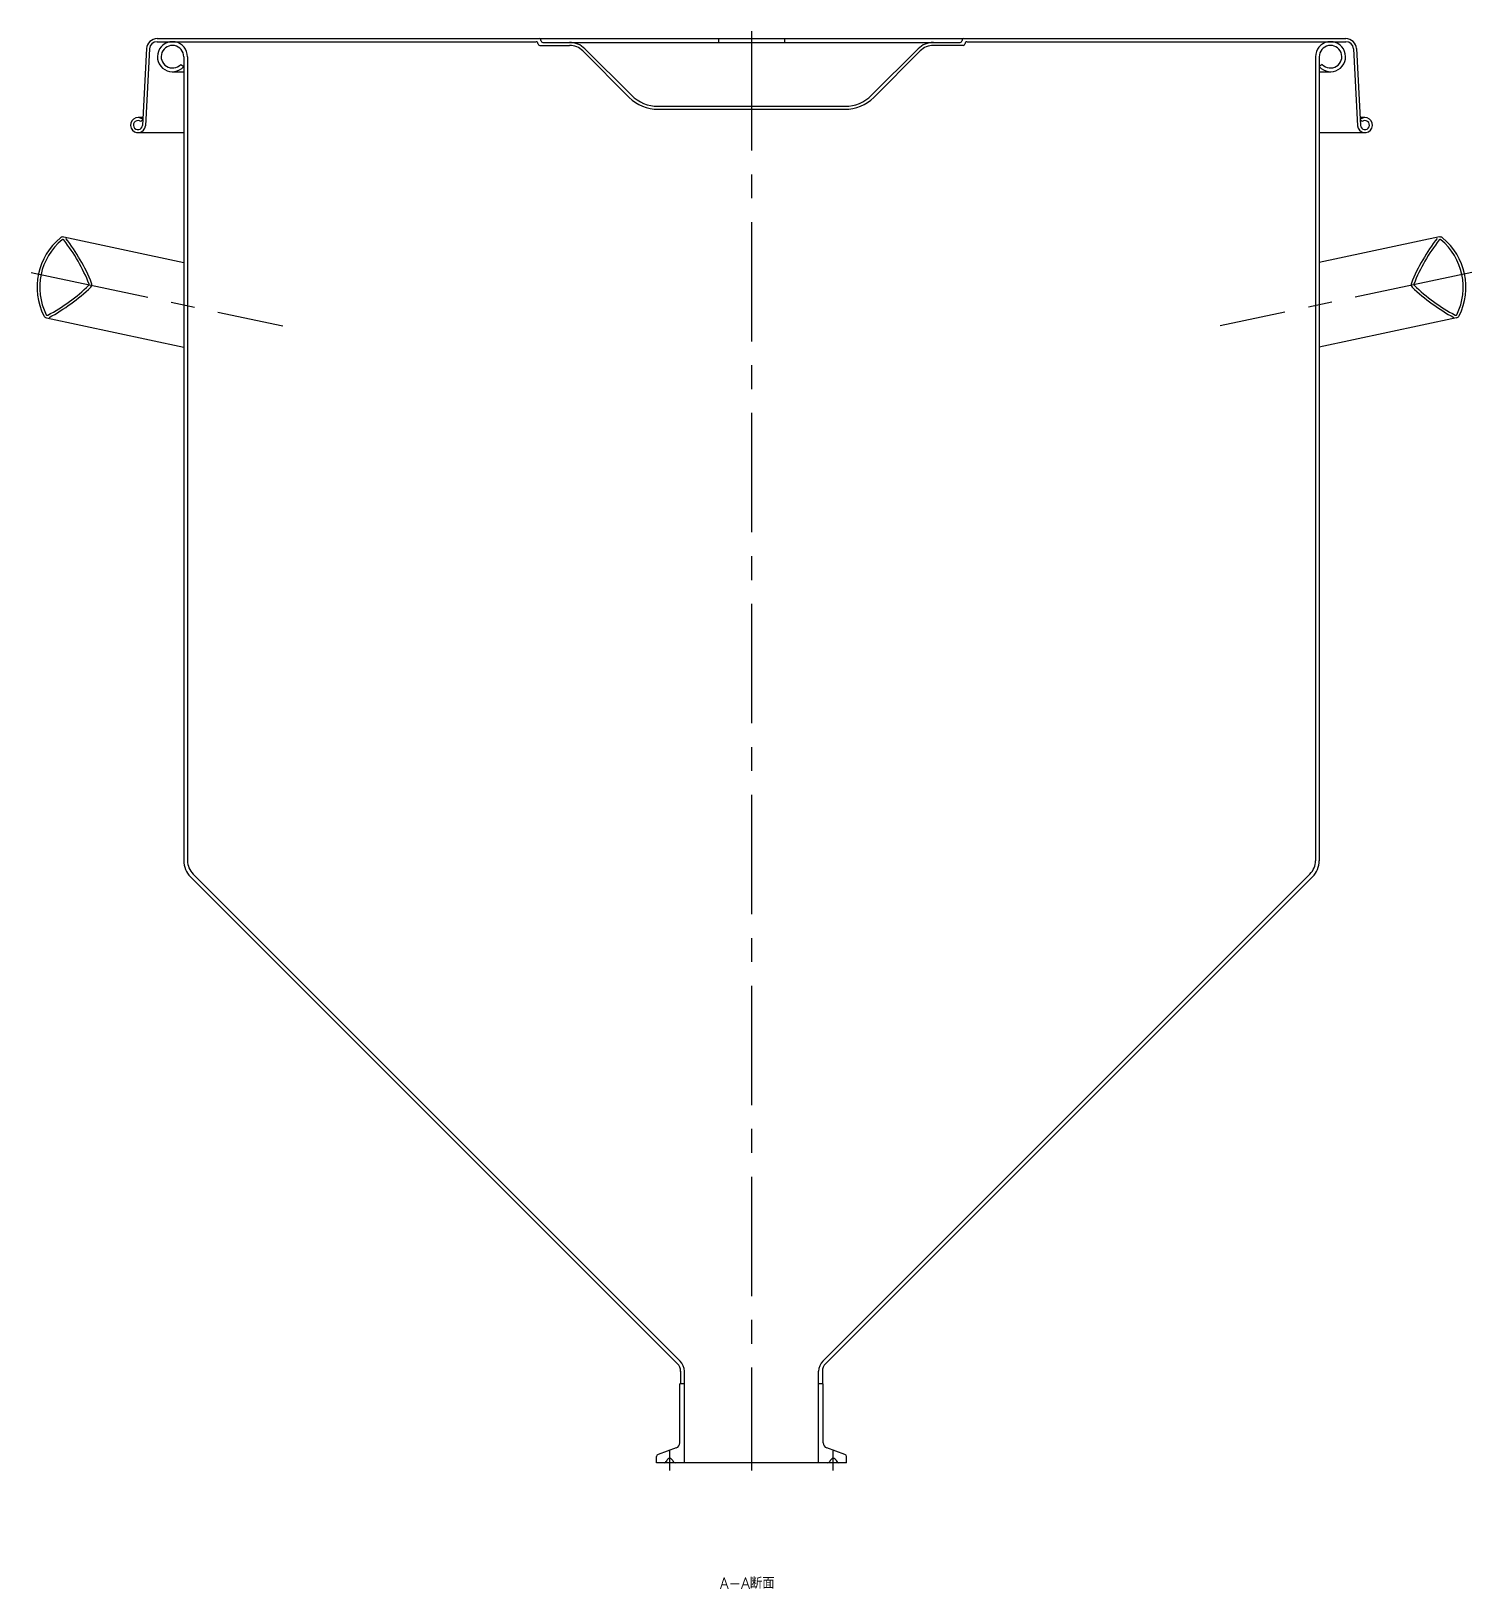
# Model space of a CAD drawing. Extents: x -194 to 726, y -706 to 167.
# Drawn here: x 343.1 to 726.3, y -705.7 to -291.2 of the extents above; entities that cross this region are included whole.
import ezdxf

# ---------------------------------------------------------------- set-up
doc = ezdxf.new("R2010")
doc.units = 0
doc.linetypes.add('CENTER', pattern=[50.8, 31.75, -6.35, 6.35, -6.35])
doc.layers.get('0').update_dxf_attribs({"linetype": 'CONTINUOUS'})
doc.layers.add('CENTER', color=1, linetype='CONTINUOUS')
doc.styles.get("Standard").update_dxf_attribs({"font": 'txt.shx', "height": 3, "bigfont": 'bigfont.shx'})

msp = doc.modelspace()

# ---------------------------------------------------------------- texts
at = {"color": 137, "linetype": 'CONTINUOUS'}
msp.add_text('A-A断面', height=3, dxfattribs=at).set_placement((526.3, -705.65))

# ---------------------------------------------------------------- linework, layer by layer
at = {"color": 7, "linetype": 'CONTINUOUS'}
for p, q in [((376.62, -293.23), (692.82, -293.23)), ((376.62, -294.03), (477.42, -294.03)), ((479.22, -294.23), (590.22, -294.23)), ((525.97, -293.23), (525.97, -294.23)), ((543.47, -293.23), (543.47, -294.23)), ((592.02, -294.03), (692.82, -294.03)), ((373.82, -295.89), (372.75, -316.34)), ((374.62, -295.93), (373.55, -316.4)), ((383.72, -298.03), (383.72, -511.96)), ((384.72, -298.03), (384.72, -511.96)), ((478.42, -295.03), (486.31, -295.03)), ((489.85, -296.5), (502.22, -308.87)), ((490.42, -295.93), (502.79, -308.3)), ((579.02, -295.93), (566.65, -308.3)), ((579.58, -296.5), (567.21, -308.87)), ((591.02, -295.03), (583.12, -295.03)), ((684.72, -298.03), (684.72, -511.96)), ((685.72, -298.03), (685.72, -511.96)), ((694.82, -295.93), (695.89, -316.4)), ((695.62, -295.89), (696.69, -316.34)), ((380.72, -302.03), (383.72, -302.03)), ((382.91, -300.08), (383.72, -300.68)), ((686.52, -300.08), (685.72, -300.68)), ((685.72, -302.03), (688.72, -302.03)), ((372.86, -314.23), (371.55, -314.23)), ((372.32, -315.31), (372.83, -314.7)), ((509.86, -311.23), (559.58, -311.23)), ((509.86, -312.03), (559.58, -312.03)), ((697.88, -314.23), (696.58, -314.23)), ((697.11, -315.31), (696.6, -314.7)), ((371.55, -318.23), (383.72, -318.23)), ((685.72, -318.23), (697.88, -318.23)), ((351.78, -346), (383.72, -352.79)), ((717.66, -346), (685.72, -352.79)), ((347.2, -367.52), (383.72, -375.28)), ((722.23, -367.52), (685.72, -375.28)), ((385.47, -516.2), (515.05, -645.78)), ((515.75, -645.07), (386.18, -515.5)), ((553.68, -645.07), (683.25, -515.5)), ((554.39, -645.78), (683.96, -516.2)), ((515.87, -647.76), (515.87, -651.18)), ((516.87, -672.18), (516.87, -647.76)), ((552.57, -672.18), (552.57, -647.76)), ((553.57, -647.76), (553.57, -651.18)), ((515.67, -666.8), (515.67, -651.18)), ((516.87, -651.18), (515.67, -651.18)), ((553.77, -651.18), (552.57, -651.18)), ((553.77, -666.8), (553.77, -651.18)), ((509.47, -672.18), (509.47, -670.5)), ((514.7, -668.18), (509.85, -669.95)), ((559.58, -669.95), (554.73, -668.18)), ((559.97, -672.18), (559.97, -670.5)), ((559.97, -672.18), (509.47, -672.18)), ((512.16, -671.54), (512.04, -671.82)), ((513.78, -671.54), (513.9, -671.82)), ((555.66, -671.52), (555.54, -671.82)), ((557.27, -671.52), (557.4, -671.82))]:
    msp.add_line(p, q, dxfattribs=at)
for centre, radius, start, end in [((376.62, -296.03), 2.8, 90, 177), ((376.62, -296.03), 2, 90, 177), ((380.72, -298.03), 4, 0, 318.5904), ((477.42, -294.53), 0.5, 0, 90), ((478.22, -293.73), 0.5, 0, 90), ((479.22, -293.73), 0.5, 180, 270), ((486.31, -300.03), 5.8, 45, 90), ((583.12, -300.03), 5.8, 90, 135), ((590.22, -293.73), 0.5, 270, 0), ((591.22, -293.73), 0.5, 90, 180), ((592.02, -294.53), 0.5, 90, 180), ((688.72, -298.03), 4, 221.4096, 180), ((692.82, -296.03), 2.8, 3, 90), ((692.82, -296.03), 2, 3, 90), ((380.72, -298.03), 3, 0, 317.0722), ((478.42, -294.53), 0.5, 180, 270), ((486.31, -300.03), 5, 45, 90), ((583.12, -300.03), 5, 90, 135), ((591.02, -294.53), 0.5, 270, 0), ((688.72, -298.03), 3, 222.9278, 180), ((509.86, -301.23), 10.8, 225, 270), ((509.86, -301.23), 10, 225, 270), ((559.58, -301.23), 10, 270, 315), ((559.58, -301.23), 10.8, 270, 315), ((371.55, -316.23), 2, 50.1651, 355.2077), ((697.88, -316.23), 2, 184.7923, 129.8349), ((371.55, -316.23), 1.2, 50.1885, 355.2198), ((697.88, -316.23), 1.2, 184.7802, 129.8115), ((361.75, -359.36), 17.04, 129.4199, 206.5801), ((361.75, -359.36), 16.34, 129.4199, 206.5801), ((351.57, -346.98), 1, 78, 129.4199), ((351.57, -346.98), 0.3, 37.8778, 129.4199), ((312.89, -377.06), 49.3, 22.0966, 37.8778), ((312.89, -377.06), 50, 22.0966, 37.8778), ((756.54, -377.06), 50, 142.1222, 157.9034), ((756.54, -377.06), 49.3, 142.1222, 157.9034), ((717.86, -346.98), 0.3, 50.5801, 142.1222), ((717.86, -346.98), 1, 50.5801, 102), ((707.68, -359.36), 16.34, 333.4199, 50.5801), ((707.68, -359.36), 17.04, 333.4199, 50.5801), ((324.32, -323.32), 49.3, 298.1222, 313.9034), ((324.32, -323.32), 50, 298.1222, 313.9034), ((358.29, -358.63), 0.3, 313.9034, 22.0966), ((358.29, -358.63), 1, 313.9034, 22.0966), ((711.14, -358.63), 1, 157.9034, 226.0966), ((745.12, -323.32), 50, 226.0966, 241.8778), ((711.14, -358.63), 0.3, 157.9034, 226.0966), ((745.12, -323.32), 49.3, 226.0966, 241.8778), ((347.41, -366.54), 1, 206.5801, 258), ((347.41, -366.54), 0.3, 206.5801, 298.1222), ((722.02, -366.54), 0.3, 241.8778, 333.4199), ((722.02, -366.54), 1, 282, 333.4199), ((389.72, -511.96), 6, 180, 225), ((389.72, -511.96), 5, 180, 225), ((679.72, -511.96), 5, 315, 0), ((679.72, -511.96), 6, 315, 0), ((512.87, -647.84), 3, 0, 45), ((513.07, -647.76), 3.8, 360, 45), ((556.37, -647.76), 3.8, 135, 180), ((556.37, -647.76), 2.8, 135, 180), ((514.2, -666.8), 1.47, 290, 0), ((555.24, -666.8), 1.47, 180, 250), ((510.06, -670.5), 0.588, 110, 180), ((512.97, -671.89), 0.882, 23, 157), ((556.47, -671.89), 0.882, 21.637, 158.363), ((559.38, -670.5), 0.588, 0, 70), ((511.49, -671.59), 0.588, 270, 337), ((514.44, -671.59), 0.588, 203, 270), ((554.99, -671.59), 0.588, 270, 337), ((557.94, -671.59), 0.588, 203, 270)]:
    msp.add_arc(centre, radius, start, end, dxfattribs=at)
at = {"layer": 'CENTER', "color": 1, "linetype": 'CENTER'}
for p, q in [((534.72, -291.23), (534.72, -674.18)), ((343.13, -355.41), (410.1, -369.64)), ((726.3, -355.41), (659.34, -369.64)), ((512.97, -674.18), (512.97, -669.01)), ((556.47, -674.18), (556.47, -669.01))]:
    msp.add_line(p, q, dxfattribs=at)

msp.set_redraw_order([(e.dxf.handle, doc.entitydb.next_handle()) for e in msp.query("TEXT MTEXT ATTDEF DIMENSION ARC_DIMENSION")])  # texts and dimensions are drawn at this point

doc.saveas('drawing.dxf')
